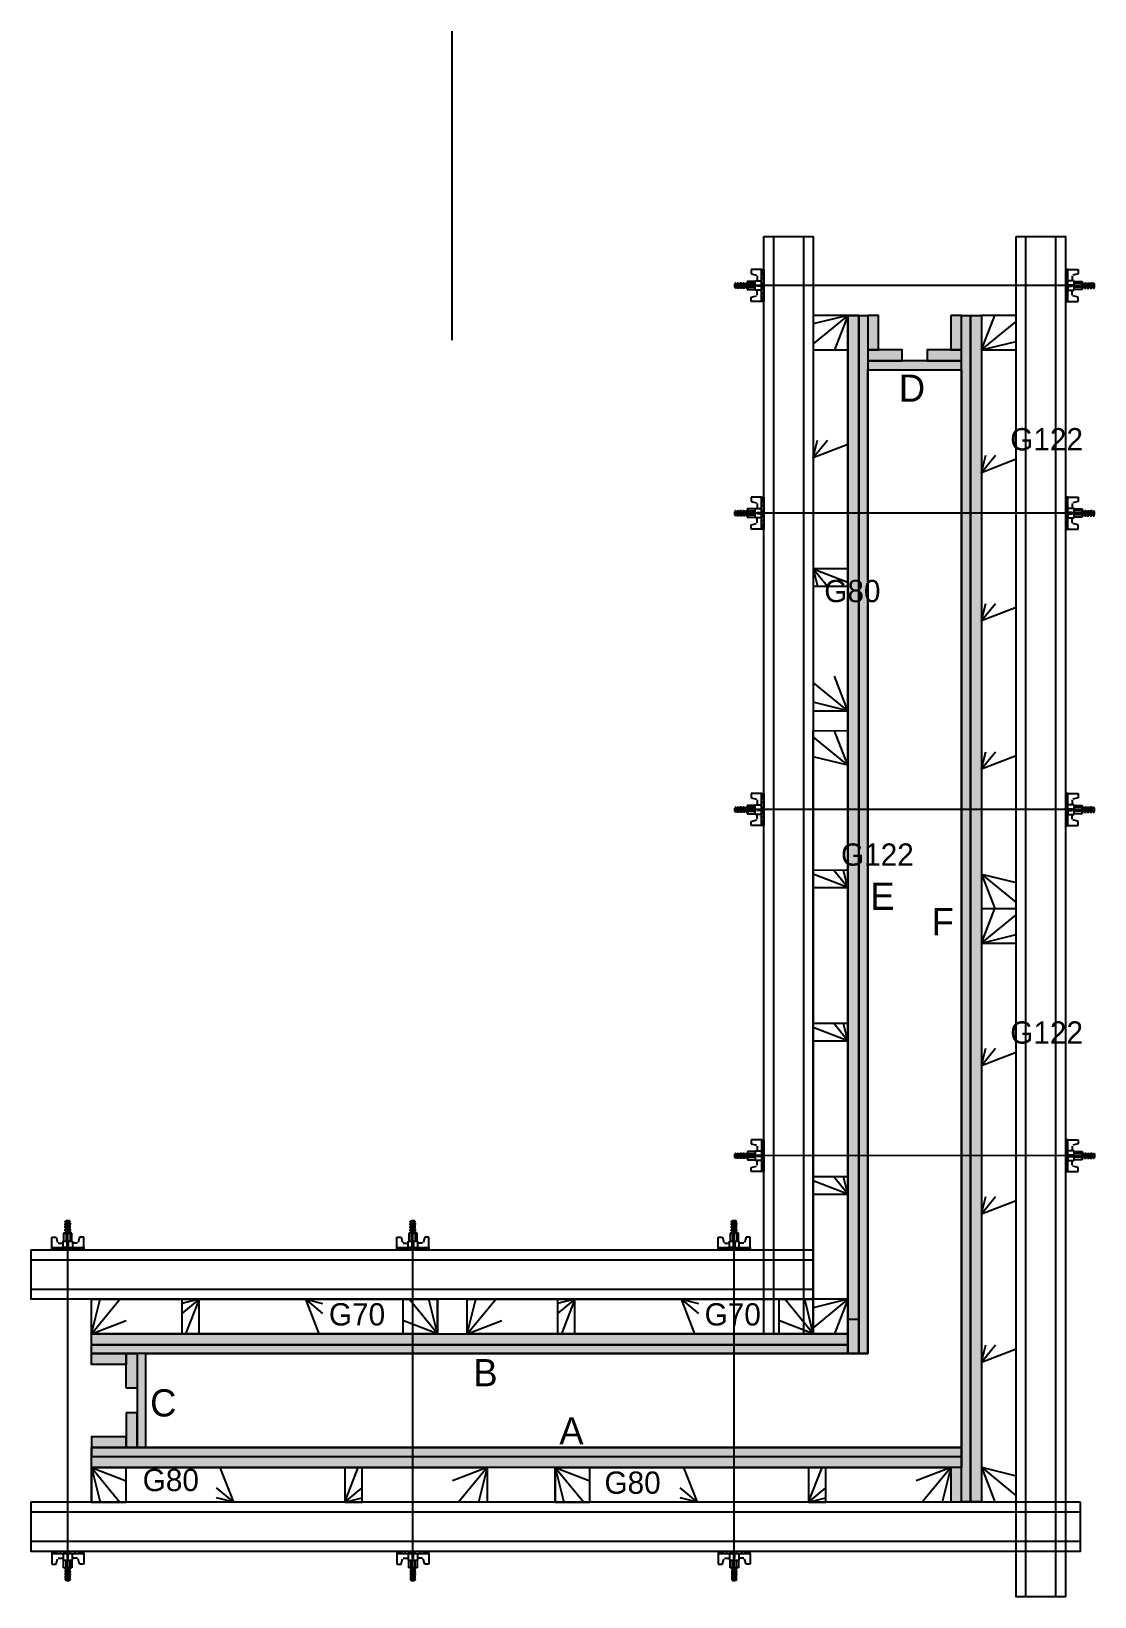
# Model space of a CAD drawing. Header units: metres. Extents: x 4696 to 9453, y 4077 to 4748.
# Drawn here: x 4696 to 5126, y 4115 to 4748 of the extents above; entities that cross this region are included whole.
import ezdxf

# ---------------------------------------------------------------- set-up
doc = ezdxf.new("R2010")
doc.units = ezdxf.units.M
for name, color, linetype in [('CHAPA', 7, 'Continuous'), ('CONCRETO', 7, 'Continuous'), ('Hachura', 7, 'Continuous'), ('Madeira', 7, 'Continuous'), ('Perfil Metálico', 7, 'Continuous'), ('SARRAFO', 7, 'Continuous'), ('TEXTO_GERAL', 7, 'Continuous')]:
    doc.layers.add(name, color=color, linetype=linetype)

msp = doc.modelspace()

# ---------------------------------------------------------------- texts
at = {"layer": 'TEXTO_GERAL', "color": 7, "lineweight": 25}
for s, height, p in [('D', 11, (5047.06, 4598.37)), ('G122', 9, (5092.13, 4578.7)), ('G80', 9, (5016.88, 4517.29)), ('G122', 9, (5023.66, 4410.69)), ('E', 11, (5035.55, 4392.83)), ('F', 11, (5060.37, 4382.52)), ('G122', 9, (5092.13, 4338.7)), ('G70', 9, (4816.49, 4224.7)), ('G70', 9, (4968.48, 4224.68)), ('B', 11, (4874.92, 4200.1)), ('C', 11, (4744.16, 4187.88)), ('A', 11, (4909.71, 4176.59)), ('G80', 9, (4741.15, 4157.69)), ('G80', 9, (4927.97, 4156.62))]:
    msp.add_text(s, height=height, dxfattribs=at).set_placement(p)

# ---------------------------------------------------------------- hatches: boundary and pattern name
at = {"layer": 'Hachura'}
h = msp.add_hatch(color=7, dxfattribs=at)
h.dxf.hatch_style = 1
h.paths.add_polyline_path([(5026.46, 4633.3), (5030.86, 4633.3), (5030.86, 4633.3), (5030.86, 4213.3), (5030.86, 4213.3), (5026.46, 4213.3), (5026.46, 4213.3), (5026.46, 4633.3)])
h = msp.add_hatch(color=7, dxfattribs=at)
h.dxf.hatch_style = 1
h.paths.add_polyline_path([(5030.86, 4633.3), (5034.46, 4633.3), (5034.46, 4633.3), (5034.46, 4213.3), (5034.46, 4213.3), (5030.86, 4213.3), (5030.86, 4213.3), (5030.86, 4633.3)])
h = msp.add_hatch(color=7, dxfattribs=at)
h.dxf.hatch_style = 1
h.paths.add_polyline_path([(5038.86, 4619.3), (5034.46, 4619.3), (5034.46, 4619.3), (5034.46, 4633.3), (5034.46, 4633.3), (5038.86, 4633.3), (5038.86, 4633.3), (5038.86, 4619.3)])
h = msp.add_hatch(color=7, dxfattribs=at)
h.dxf.hatch_style = 1
h.paths.add_polyline_path([(5072.46, 4619.3), (5068.06, 4619.3), (5068.06, 4619.3), (5068.06, 4633.3), (5068.06, 4633.3), (5072.46, 4633.3), (5072.46, 4633.3), (5072.46, 4619.3)])
h = msp.add_hatch(color=7, dxfattribs=at)
h.dxf.hatch_style = 1
h.paths.add_polyline_path([(5076.06, 4153.3), (5072.46, 4153.3), (5072.46, 4153.3), (5072.46, 4633.3), (5072.46, 4633.3), (5076.06, 4633.3), (5076.06, 4633.3), (5076.06, 4153.3)])
h = msp.add_hatch(color=7, dxfattribs=at)
h.dxf.hatch_style = 1
h.paths.add_polyline_path([(5076.06, 4633.3), (5080.46, 4633.3), (5080.46, 4633.3), (5080.46, 4153.3), (5080.46, 4153.3), (5076.06, 4153.3), (5076.06, 4153.3), (5076.06, 4633.3)])
h = msp.add_hatch(color=7, dxfattribs=at)
h.dxf.hatch_style = 1
h.paths.add_polyline_path([(5048.46, 4619.3), (5048.46, 4614.9), (5048.46, 4614.9), (5034.46, 4614.9), (5034.46, 4614.9), (5034.46, 4619.3), (5034.46, 4619.3), (5048.46, 4619.3)])
h = msp.add_hatch(color=7, dxfattribs=at)
h.dxf.hatch_style = 1
h.paths.add_polyline_path([(5072.46, 4619.3), (5072.46, 4614.9), (5072.46, 4614.9), (5058.46, 4614.9), (5058.46, 4614.9), (5058.46, 4619.3), (5058.46, 4619.3), (5072.46, 4619.3)])
h = msp.add_hatch(color=7, dxfattribs=at)
h.dxf.hatch_style = 1
h.paths.add_polyline_path([(5072.46, 4611.3), (5072.46, 4614.9), (5072.46, 4614.9), (5034.46, 4614.9), (5034.46, 4614.9), (5034.46, 4611.3), (5034.46, 4611.3), (5072.46, 4611.3)])
h = msp.add_hatch(color=7, dxfattribs=at)
h.dxf.hatch_style = 1
h.paths.add_polyline_path([(5026.46, 4216.9), (5026.46, 4221.3), (5026.46, 4221.3), (4720.46, 4221.3), (4720.46, 4221.3), (4720.46, 4216.9), (4720.46, 4216.9), (5026.46, 4216.9)])
h = msp.add_hatch(color=7, dxfattribs=at)
h.dxf.hatch_style = 1
h.paths.add_polyline_path([(5026.46, 4213.3), (4720.46, 4213.3), (4720.46, 4213.3), (4720.46, 4216.9), (4720.46, 4216.9), (5026.46, 4216.9), (5026.46, 4216.9), (5026.46, 4213.3)])
h = msp.add_hatch(color=7, dxfattribs=at)
h.dxf.hatch_style = 1
h.paths.add_polyline_path([(4734.46, 4208.9), (4734.46, 4213.3), (4734.46, 4213.3), (4720.46, 4213.3), (4720.46, 4213.3), (4720.46, 4208.9), (4720.46, 4208.9), (4734.46, 4208.9)])
h = msp.add_hatch(color=7, dxfattribs=at)
h.dxf.hatch_style = 1
h.paths.add_polyline_path([(4738.86, 4213.3), (4734.46, 4213.3), (4734.46, 4213.3), (4734.46, 4199.3), (4734.46, 4199.3), (4738.86, 4199.3), (4738.86, 4199.3), (4738.86, 4213.3)])
h = msp.add_hatch(color=7, dxfattribs=at)
h.dxf.hatch_style = 1
h.paths.add_polyline_path([(4738.86, 4175.3), (4742.46, 4175.3), (4742.46, 4175.3), (4742.46, 4213.3), (4742.46, 4213.3), (4738.86, 4213.3), (4738.86, 4213.3), (4738.86, 4175.3)])
h = msp.add_hatch(color=7, dxfattribs=at)
h.dxf.hatch_style = 1
h.paths.add_polyline_path([(4738.86, 4175.3), (4734.46, 4175.3), (4734.46, 4175.3), (4734.46, 4189.3), (4734.46, 4189.3), (4738.86, 4189.3), (4738.86, 4189.3), (4738.86, 4175.3)])
h = msp.add_hatch(color=7, dxfattribs=at)
h.dxf.hatch_style = 1
h.paths.add_polyline_path([(4734.46, 4179.7), (4734.46, 4175.3), (4734.46, 4175.3), (4720.46, 4175.3), (4720.46, 4175.3), (4720.46, 4179.7), (4720.46, 4179.7), (4734.46, 4179.7)])
h = msp.add_hatch(color=7, dxfattribs=at)
h.dxf.hatch_style = 1
h.paths.add_polyline_path([(5072.46, 4175.3), (4720.46, 4175.3), (4720.46, 4175.3), (4720.46, 4171.7), (4720.46, 4171.7), (5072.46, 4171.7), (5072.46, 4171.7), (5072.46, 4175.3)])
h = msp.add_hatch(color=7, dxfattribs=at)
h.dxf.hatch_style = 1
h.paths.add_polyline_path([(5072.46, 4171.7), (5072.46, 4167.3), (5072.46, 4167.3), (4720.46, 4167.3), (4720.46, 4167.3), (4720.46, 4171.7), (4720.46, 4171.7), (5072.46, 4171.7)])
h = msp.add_hatch(color=7, dxfattribs=at)
h.dxf.hatch_style = 1
h.paths.add_polyline_path([(5072.46, 4153.3), (5068.06, 4153.3), (5068.06, 4153.3), (5068.06, 4167.3), (5068.06, 4167.3), (5072.46, 4167.3), (5072.46, 4167.3), (5072.46, 4153.3)])

# ---------------------------------------------------------------- linework, layer by layer
at = {"layer": 'CHAPA', "color": 7, "lineweight": 25}
for p, q in [((5072.46, 4175.3), (5072.46, 4167.3)), ((5072.46, 4167.3), (5068.68, 4167.3))]:
    msp.add_line(p, q, dxfattribs=at)
for points in [[(5034.46, 4633.3), (5034.46, 4213.3), (5030.86, 4213.3), (5030.86, 4633.3)], [(5076.06, 4153.3), (5072.46, 4153.3), (5072.46, 4633.3), (5076.06, 4633.3)], [(5072.46, 4611.3), (5072.46, 4614.9), (5034.46, 4614.9), (5034.46, 4611.3)], [(5026.46, 4213.3), (4720.46, 4213.3), (4720.46, 4216.9), (5026.46, 4216.9)], [(4738.86, 4175.3), (4742.46, 4175.3), (4742.46, 4213.3), (4738.86, 4213.3)], [(5072.46, 4175.3), (4720.46, 4175.3), (4720.46, 4171.7), (5072.46, 4171.7)]]:
    msp.add_lwpolyline(points, close=True, dxfattribs=at)
at = {"layer": 'CONCRETO', "color": 7, "lineweight": 25}
msp.add_lwpolyline([(4742.46, 4175.3), (4742.46, 4213.3), (5034.46, 4213.3), (5034.46, 4611.3), (5072.46, 4611.3), (5072.46, 4175.3)], close=True, dxfattribs=at)
at = {"layer": 'Defpoints', "color": 7, "lineweight": 25}
msp.add_line((4866.41, 4623.22), (4866.41, 4748.22), dxfattribs=at)
at = {"layer": 'Hachura', "color": 7, "lineweight": 25}
for p, q in [((4991.55, 4651.84), (4987.3, 4651.84)), ((4987.3, 4651.84), (4987.3, 4650.16)), ((4987.3, 4650.16), (4989.51, 4649.58)), ((4989.75, 4649.27), (4989.75, 4647.32)), ((4991.54, 4651.7), (4992.46, 4651.7)), ((4991.54, 4651.49), (4992.46, 4651.49)), ((4991.54, 4651.15), (4992.46, 4651.15)), ((4991.54, 4650.69), (4992.46, 4650.69)), ((4991.54, 4649.84), (4992.46, 4649.84)), ((4991.54, 4648.41), (4992.46, 4648.41)), ((4991.55, 4638.94), (4991.55, 4651.84)), ((4991.55, 4651.84), (4992.46, 4651.84)), ((4992.46, 4651.84), (4992.46, 4638.94)), ((4992.46, 4650.88), (4992.46, 4643.07)), ((5115.38, 4651.7), (5114.45, 4651.7)), ((5115.38, 4651.49), (5114.45, 4651.49)), ((5115.38, 4651.15), (5114.45, 4651.15)), ((5115.38, 4650.69), (5114.45, 4650.69)), ((5115.38, 4649.84), (5114.45, 4649.84)), ((5114.46, 4651.83), (5114.46, 4638.94)), ((5115.36, 4651.83), (5114.46, 4651.83)), ((5114.46, 4650.88), (5114.46, 4643.07)), ((5115.38, 4648.41), (5114.46, 4648.41)), ((5115.36, 4638.94), (5115.36, 4651.83)), ((5115.36, 4651.83), (5119.62, 4651.83)), ((5117.17, 4649.26), (5117.17, 4647.32)), ((5119.62, 4650.16), (5117.41, 4649.58)), ((5119.62, 4651.83), (5119.62, 4650.16)), ((4980.98, 4646.29), (4980.66, 4645.96)), ((4980.66, 4644.68), (4980.66, 4645.96)), ((4980.98, 4644.35), (4980.66, 4644.68)), ((4980.98, 4645.77), (4981.31, 4646.45)), ((4981.54, 4646.39), (4980.98, 4645.26)), ((4980.98, 4646.03), (4981.11, 4646.29)), ((4981.11, 4646.29), (4980.98, 4646.29)), ((4981.62, 4646.29), (4980.98, 4645)), ((4980.98, 4646.29), (4980.98, 4644.35)), ((4981.3, 4644.35), (4980.98, 4644.35)), ((4980.98, 4644.35), (4980.98, 4644.35)), ((4981.3, 4644.35), (4982.27, 4646.29)), ((4981.3, 4644.35), (4982.27, 4646.29)), ((4981.39, 4644.28), (4982.48, 4646.45)), ((4981.62, 4646.29), (4982.27, 4646.29)), ((4982.7, 4646.39), (4981.63, 4644.25)), ((4982.78, 4646.29), (4981.82, 4644.35)), ((4982.46, 4644.35), (4981.82, 4644.35)), ((4982.46, 4644.35), (4983.43, 4646.29)), ((4982.55, 4644.28), (4983.64, 4646.45)), ((4983.43, 4646.29), (4982.78, 4646.29)), ((4983.87, 4646.39), (4982.8, 4644.25)), ((4983.94, 4646.29), (4982.98, 4644.35)), ((4983.62, 4644.35), (4982.98, 4644.35)), ((4983.19, 4644.35), (4982.98, 4644.35)), ((4983.62, 4644.35), (4984.59, 4646.29)), ((4983.71, 4644.28), (4984.8, 4646.45)), ((4984.16, 4646.29), (4983.94, 4646.29)), ((4985.03, 4646.39), (4983.96, 4644.25)), ((4985.11, 4646.29), (4984.14, 4644.35)), ((4984.78, 4644.35), (4984.14, 4644.35)), ((4984.16, 4646.29), (4984.59, 4646.29)), ((4984.78, 4644.35), (4985.75, 4646.29)), ((4985.11, 4646.29), (4985.75, 4646.29)), ((4985.75, 4645.52), (4985.12, 4644.25)), ((4985.75, 4645.26), (4985.3, 4644.35)), ((4985.75, 4644.35), (4985.3, 4644.35)), ((5125.26, 4645.39), (4985.46, 4645.38)), ((4985.75, 4647.06), (4985.75, 4643.71)), ((4988.97, 4647.06), (4985.75, 4647.06)), ((4985.75, 4646.29), (4988.97, 4646.29)), ((4985.75, 4644.74), (4988.97, 4644.74)), ((4985.75, 4643.71), (4988.97, 4643.71)), ((4985.82, 4647.06), (4985.82, 4643.71)), ((4988.97, 4643.45), (4988.97, 4647.32)), ((4988.97, 4647.32), (4991.55, 4647.32)), ((4988.97, 4647.32), (4988.97, 4647.06)), ((4988.97, 4647.32), (4988.97, 4647.06)), ((4991.55, 4643.45), (4988.97, 4643.45)), ((4989.56, 4645.59), (4991.55, 4645.59)), ((4991.55, 4645.07), (4989.56, 4645.07)), ((4989.75, 4641.51), (4989.75, 4643.45)), ((4991.54, 4642.35), (4992.46, 4642.35)), ((4991.55, 4645.39), (4991.55, 4643.45)), ((4991.55, 4645.38), (4992.46, 4645.38)), ((4991.55, 4644.1), (4991.55, 4644.74)), ((4991.55, 4638.94), (4991.55, 4644.1)), ((4991.87, 4644.43), (4991.66, 4644.43)), ((4991.68, 4646.36), (4992.11, 4646.36)), ((4992.31, 4644.43), (4991.87, 4644.43)), ((5115.38, 4642.35), (5114.45, 4642.35)), ((5115.36, 4645.38), (5114.46, 4645.38)), ((5114.61, 4644.43), (5115.04, 4644.43)), ((5115.23, 4646.36), (5114.8, 4646.36)), ((5115.04, 4644.43), (5115.25, 4644.43)), ((5117.94, 4647.32), (5115.36, 4647.32)), ((5117.36, 4645.59), (5115.36, 4645.59)), ((5115.36, 4645.39), (5115.36, 4643.45)), ((5115.36, 4645.07), (5117.36, 4645.07)), ((5115.36, 4644.1), (5115.36, 4644.74)), ((5115.36, 4638.94), (5115.36, 4644.1)), ((5115.36, 4643.45), (5117.94, 4643.45)), ((5117.17, 4641.51), (5117.17, 4643.45)), ((5117.94, 4643.45), (5117.94, 4647.32)), ((5117.94, 4647.32), (5117.94, 4647.06)), ((5117.94, 4647.32), (5117.94, 4647.06)), ((5117.94, 4647.06), (5121.16, 4647.06)), ((5121.16, 4646.29), (5117.94, 4646.29)), ((5121.16, 4644.74), (5117.94, 4644.74)), ((5121.16, 4643.71), (5117.94, 4643.71)), ((5121.1, 4647.06), (5121.1, 4643.71)), ((5121.16, 4647.06), (5121.16, 4643.71)), ((5121.81, 4646.29), (5121.16, 4646.29)), ((5122.13, 4644.35), (5121.16, 4646.29)), ((5121.16, 4645.51), (5121.8, 4644.25)), ((5121.16, 4645.26), (5121.62, 4644.35)), ((5121.16, 4644.35), (5121.62, 4644.35)), ((5121.81, 4646.29), (5122.78, 4644.35)), ((5121.89, 4646.39), (5122.96, 4644.25)), ((5123.2, 4644.28), (5122.12, 4646.45)), ((5122.13, 4644.35), (5122.78, 4644.35)), ((5122.76, 4646.29), (5122.33, 4646.29)), ((5123.29, 4644.35), (5122.33, 4646.29)), ((5122.76, 4646.29), (5122.97, 4646.29)), ((5122.97, 4646.29), (5123.94, 4644.35)), ((5123.05, 4646.39), (5124.12, 4644.25)), ((5124.36, 4644.28), (5123.28, 4646.45)), ((5123.29, 4644.35), (5123.94, 4644.35)), ((5123.49, 4646.29), (5124.13, 4646.29)), ((5124.45, 4644.35), (5123.49, 4646.29)), ((5123.73, 4644.35), (5123.94, 4644.35)), ((5124.13, 4646.29), (5125.1, 4644.35)), ((5124.21, 4646.39), (5125.28, 4644.25)), ((5125.52, 4644.28), (5124.44, 4646.45)), ((5124.45, 4644.35), (5125.1, 4644.35)), ((5125.61, 4644.35), (5124.65, 4646.29)), ((5125.29, 4646.29), (5124.65, 4646.29)), ((5125.61, 4644.35), (5124.65, 4646.29)), ((5125.29, 4646.29), (5125.94, 4645)), ((5125.37, 4646.39), (5125.94, 4645.26)), ((5125.94, 4645.77), (5125.6, 4646.45)), ((5125.61, 4644.35), (5125.94, 4644.35)), ((5125.94, 4646.03), (5125.81, 4646.29)), ((5125.81, 4646.29), (5125.94, 4646.29)), ((5125.94, 4646.29), (5126.26, 4645.96)), ((5125.94, 4646.29), (5125.94, 4644.35)), ((5125.94, 4644.35), (5126.26, 4644.67)), ((5125.94, 4644.35), (5125.94, 4644.35)), ((5126.26, 4644.67), (5126.26, 4645.96)), ((4987.3, 4640.61), (4989.51, 4641.2)), ((4987.3, 4638.94), (4987.3, 4640.61)), ((4992.46, 4638.94), (4987.32, 4638.94)), ((4991.54, 4640.93), (4992.46, 4640.93)), ((4991.54, 4640.09), (4992.46, 4640.09)), ((4991.54, 4639.63), (4992.46, 4639.63)), ((4991.54, 4639.29), (4992.46, 4639.29)), ((4991.54, 4639.08), (4992.46, 4639.08)), ((5115.38, 4640.93), (5114.45, 4640.93)), ((5115.38, 4640.09), (5114.45, 4640.09)), ((5115.38, 4639.62), (5114.45, 4639.62)), ((5115.38, 4639.29), (5114.45, 4639.29)), ((5115.38, 4639.08), (5114.45, 4639.08)), ((5114.46, 4638.94), (5119.59, 4638.94)), ((5119.62, 4640.61), (5117.41, 4641.19)), ((5119.62, 4638.94), (5119.62, 4640.61)), ((4991.56, 4559.75), (4987.31, 4559.75)), ((4987.31, 4559.75), (4987.31, 4558.07)), ((4991.54, 4559.61), (4992.47, 4559.61)), ((4991.54, 4559.4), (4992.47, 4559.4)), ((4991.56, 4546.85), (4991.56, 4559.75)), ((4991.56, 4559.75), (4992.47, 4559.75)), ((4992.47, 4559.75), (4992.47, 4546.85)), ((5115.39, 4559.61), (5114.46, 4559.61)), ((5115.39, 4559.4), (5114.46, 4559.4)), ((5114.47, 4559.75), (5114.47, 4546.85)), ((5115.37, 4559.75), (5114.47, 4559.75)), ((5115.37, 4546.85), (5115.37, 4559.75)), ((5115.37, 4559.75), (5119.63, 4559.75)), ((5119.63, 4559.75), (5119.63, 4558.07)), ((4980.99, 4554.2), (4980.67, 4553.88)), ((4980.67, 4552.59), (4980.67, 4553.88)), ((4980.99, 4553.69), (4981.32, 4554.36)), ((4981.55, 4554.3), (4980.99, 4553.17)), ((4980.99, 4553.95), (4981.12, 4554.2)), ((4981.12, 4554.2), (4980.99, 4554.2)), ((4981.63, 4554.2), (4980.99, 4552.91)), ((4980.99, 4554.2), (4980.99, 4552.27)), ((4981.31, 4552.27), (4982.28, 4554.2)), ((4981.31, 4552.27), (4982.28, 4554.2)), ((4981.4, 4552.2), (4982.48, 4554.36)), ((4981.63, 4554.2), (4982.28, 4554.2)), ((4982.71, 4554.3), (4981.64, 4552.16)), ((4982.79, 4554.2), (4981.82, 4552.27)), ((4982.47, 4552.27), (4983.44, 4554.2)), ((4982.56, 4552.2), (4983.65, 4554.36)), ((4983.44, 4554.2), (4982.79, 4554.2)), ((4983.87, 4554.3), (4982.8, 4552.16)), ((4983.95, 4554.2), (4982.99, 4552.27)), ((4983.63, 4552.27), (4984.6, 4554.2)), ((4983.72, 4552.2), (4984.81, 4554.36)), ((4984.16, 4554.2), (4983.95, 4554.2)), ((4985.03, 4554.3), (4983.96, 4552.16)), ((4985.11, 4554.2), (4984.15, 4552.27)), ((4984.16, 4554.2), (4984.6, 4554.2)), ((4984.79, 4552.27), (4985.76, 4554.2)), ((4985.11, 4554.2), (4985.76, 4554.2)), ((4985.76, 4553.43), (4985.13, 4552.16)), ((4985.76, 4553.17), (4985.31, 4552.27)), ((5125.27, 4553.29), (4985.47, 4553.29)), ((4985.76, 4554.98), (4985.76, 4551.62)), ((4988.98, 4554.98), (4985.76, 4554.98)), ((4985.76, 4554.2), (4988.98, 4554.2)), ((4985.83, 4554.98), (4985.83, 4551.62)), ((4987.31, 4558.07), (4989.52, 4557.49)), ((4988.98, 4551.37), (4988.98, 4555.24)), ((4988.98, 4555.24), (4991.56, 4555.24)), ((4988.98, 4555.24), (4988.98, 4554.98)), ((4988.98, 4555.24), (4988.98, 4554.98)), ((4989.56, 4553.5), (4991.56, 4553.5)), ((4991.56, 4552.99), (4989.56, 4552.99)), ((4989.76, 4557.18), (4989.76, 4555.23)), ((4991.54, 4559.06), (4992.47, 4559.06)), ((4991.54, 4558.6), (4992.47, 4558.6)), ((4991.54, 4557.76), (4992.47, 4557.76)), ((4991.54, 4556.33), (4992.47, 4556.33)), ((4991.56, 4553.3), (4991.56, 4551.37)), ((4991.56, 4553.29), (4992.47, 4553.29)), ((4991.69, 4554.28), (4992.12, 4554.28)), ((4992.47, 4558.8), (4992.47, 4550.98)), ((5115.39, 4559.06), (5114.46, 4559.06)), ((5115.39, 4558.6), (5114.46, 4558.6)), ((5115.39, 4557.76), (5114.46, 4557.76)), ((5114.47, 4558.8), (5114.47, 4550.98)), ((5115.39, 4556.33), (5114.47, 4556.33)), ((5115.37, 4553.29), (5114.47, 4553.29)), ((5115.24, 4554.27), (5114.81, 4554.27)), ((5117.95, 4555.23), (5115.37, 4555.23)), ((5117.37, 4553.5), (5115.37, 4553.5)), ((5115.37, 4553.3), (5115.37, 4551.37)), ((5115.37, 4552.99), (5117.37, 4552.99)), ((5117.17, 4557.18), (5117.17, 4555.23)), ((5119.63, 4558.07), (5117.42, 4557.49)), ((5117.95, 4551.37), (5117.95, 4555.23)), ((5117.95, 4555.23), (5117.95, 4554.98)), ((5117.95, 4555.23), (5117.95, 4554.98)), ((5117.95, 4554.98), (5121.17, 4554.98)), ((5121.17, 4554.2), (5117.95, 4554.2)), ((5121.11, 4554.98), (5121.11, 4551.62)), ((5121.17, 4554.98), (5121.17, 4551.62)), ((5121.82, 4554.2), (5121.17, 4554.2)), ((5122.14, 4552.27), (5121.17, 4554.2)), ((5121.17, 4553.43), (5121.81, 4552.16)), ((5121.17, 4553.17), (5121.62, 4552.27)), ((5121.82, 4554.2), (5122.79, 4552.27)), ((5121.9, 4554.3), (5122.97, 4552.16)), ((5123.21, 4552.2), (5122.13, 4554.36)), ((5122.77, 4554.2), (5122.33, 4554.2)), ((5123.3, 4552.27), (5122.33, 4554.2)), ((5122.77, 4554.2), (5122.98, 4554.2)), ((5122.98, 4554.2), (5123.95, 4552.27)), ((5123.06, 4554.3), (5124.13, 4552.16)), ((5124.37, 4552.2), (5123.29, 4554.36)), ((5123.49, 4554.2), (5124.14, 4554.2)), ((5124.46, 4552.27), (5123.49, 4554.2)), ((5124.14, 4554.2), (5125.11, 4552.27)), ((5124.22, 4554.3), (5125.29, 4552.16)), ((5125.53, 4552.2), (5124.45, 4554.36)), ((5125.62, 4552.27), (5124.66, 4554.2)), ((5125.3, 4554.2), (5124.66, 4554.2)), ((5125.62, 4552.27), (5124.66, 4554.2)), ((5125.3, 4554.2), (5125.95, 4552.91)), ((5125.38, 4554.3), (5125.95, 4553.17)), ((5125.95, 4553.69), (5125.61, 4554.36)), ((5125.95, 4553.94), (5125.82, 4554.2)), ((5125.82, 4554.2), (5125.95, 4554.2)), ((5125.94, 4554.2), (5126.27, 4553.88)), ((5125.94, 4554.2), (5125.94, 4552.27)), ((5126.27, 4552.59), (5126.27, 4553.88)), ((4980.99, 4552.27), (4980.67, 4552.59)), ((4981.31, 4552.27), (4980.99, 4552.27)), ((4980.99, 4552.27), (4980.99, 4552.27)), ((4982.47, 4552.27), (4981.82, 4552.27)), ((4983.63, 4552.27), (4982.99, 4552.27)), ((4983.2, 4552.27), (4982.99, 4552.27)), ((4984.79, 4552.27), (4984.15, 4552.27)), ((4985.76, 4552.27), (4985.31, 4552.27)), ((4985.76, 4552.66), (4988.98, 4552.66)), ((4985.76, 4551.62), (4988.98, 4551.62)), ((4987.31, 4548.53), (4989.52, 4549.11)), ((4987.31, 4546.85), (4987.31, 4548.53)), ((4992.47, 4546.85), (4987.33, 4546.85)), ((4991.56, 4551.37), (4988.98, 4551.37)), ((4989.76, 4549.42), (4989.76, 4551.37)), ((4991.54, 4550.26), (4992.47, 4550.26)), ((4991.54, 4548.85), (4992.47, 4548.85)), ((4991.54, 4548), (4992.47, 4548)), ((4991.54, 4547.54), (4992.47, 4547.54)), ((4991.54, 4547.2), (4992.47, 4547.2)), ((4991.54, 4546.99), (4992.47, 4546.99)), ((4991.56, 4552.01), (4991.56, 4552.66)), ((4991.56, 4546.85), (4991.56, 4552.01)), ((4991.88, 4552.34), (4991.67, 4552.34)), ((4992.32, 4552.34), (4991.88, 4552.34)), ((5115.39, 4550.26), (5114.46, 4550.26)), ((5115.39, 4548.84), (5114.46, 4548.84)), ((5115.39, 4548), (5114.46, 4548)), ((5115.39, 4547.54), (5114.46, 4547.54)), ((5115.39, 4547.2), (5114.46, 4547.2)), ((5115.39, 4546.99), (5114.46, 4546.99)), ((5114.47, 4546.85), (5119.6, 4546.85)), ((5114.62, 4552.34), (5115.05, 4552.34)), ((5115.05, 4552.34), (5115.26, 4552.34)), ((5115.37, 4552.01), (5115.37, 4552.65)), ((5115.37, 4546.85), (5115.37, 4552.01)), ((5115.37, 4551.37), (5117.95, 4551.37)), ((5117.17, 4549.42), (5117.17, 4551.37)), ((5119.63, 4548.53), (5117.42, 4549.11)), ((5121.17, 4552.65), (5117.95, 4552.65)), ((5121.17, 4551.62), (5117.95, 4551.62)), ((5119.63, 4546.85), (5119.63, 4548.53)), ((5121.17, 4552.27), (5121.62, 4552.27)), ((5122.14, 4552.27), (5122.79, 4552.27)), ((5123.3, 4552.27), (5123.95, 4552.27)), ((5123.73, 4552.27), (5123.95, 4552.27)), ((5124.46, 4552.27), (5125.11, 4552.27)), ((5125.62, 4552.27), (5125.95, 4552.27)), ((5125.94, 4552.27), (5126.27, 4552.59)), ((5125.94, 4552.27), (5125.94, 4552.27)), ((4991.56, 4439.84), (4987.31, 4439.84)), ((4987.31, 4439.84), (4987.31, 4438.17)), ((4991.54, 4439.7), (4992.47, 4439.7)), ((4991.54, 4439.49), (4992.47, 4439.49)), ((4991.54, 4439.16), (4992.47, 4439.16)), ((4991.56, 4426.94), (4991.56, 4439.84)), ((4991.56, 4439.84), (4992.47, 4439.84)), ((4992.47, 4439.84), (4992.47, 4426.95)), ((5115.39, 4439.7), (5114.46, 4439.7)), ((5115.39, 4439.49), (5114.46, 4439.49)), ((5115.39, 4439.16), (5114.46, 4439.16)), ((5114.47, 4439.84), (5114.47, 4426.95)), ((5115.37, 4439.84), (5114.47, 4439.84)), ((5115.37, 4426.94), (5115.37, 4439.84)), ((5115.37, 4439.84), (5119.63, 4439.84)), ((5119.63, 4439.84), (5119.63, 4438.16)), ((4980.99, 4434.29), (4980.67, 4433.97)), ((4980.67, 4432.68), (4980.67, 4433.97)), ((4980.99, 4432.36), (4980.67, 4432.68)), ((4980.99, 4433.78), (4981.32, 4434.45)), ((4981.55, 4434.4), (4980.99, 4433.26)), ((4980.99, 4434.04), (4981.12, 4434.3)), ((4981.12, 4434.3), (4980.99, 4434.3)), ((4981.63, 4434.3), (4980.99, 4433.01)), ((4980.99, 4434.29), (4980.99, 4432.36)), ((4981.31, 4432.36), (4982.28, 4434.3)), ((4981.31, 4432.36), (4982.28, 4434.3)), ((4981.4, 4432.29), (4982.48, 4434.45)), ((4981.63, 4434.3), (4982.28, 4434.3)), ((4982.71, 4434.4), (4981.64, 4432.25)), ((4982.79, 4434.3), (4981.82, 4432.36)), ((4982.47, 4432.36), (4983.44, 4434.3)), ((4982.56, 4432.29), (4983.65, 4434.45)), ((4983.44, 4434.3), (4982.79, 4434.3)), ((4983.87, 4434.4), (4982.8, 4432.25)), ((4983.95, 4434.3), (4982.99, 4432.36)), ((4983.63, 4432.36), (4984.6, 4434.3)), ((4983.72, 4432.29), (4984.81, 4434.45)), ((4984.16, 4434.3), (4983.95, 4434.3)), ((4985.03, 4434.4), (4983.96, 4432.25)), ((4985.11, 4434.3), (4984.15, 4432.36)), ((4984.16, 4434.3), (4984.6, 4434.3)), ((4984.79, 4432.36), (4985.76, 4434.3)), ((4985.11, 4434.3), (4985.76, 4434.3)), ((4985.76, 4433.52), (4985.13, 4432.25)), ((4985.76, 4433.26), (4985.31, 4432.36)), ((5125.27, 4433.39), (4985.47, 4433.38)), ((4985.76, 4435.07), (4985.76, 4431.72)), ((4988.98, 4435.07), (4985.76, 4435.07)), ((4985.76, 4434.3), (4988.98, 4434.3)), ((4985.76, 4432.75), (4988.98, 4432.75)), ((4985.83, 4435.07), (4985.83, 4431.72)), ((4987.31, 4438.17), (4989.52, 4437.58)), ((4988.98, 4431.46), (4988.98, 4435.33)), ((4988.98, 4435.33), (4991.56, 4435.33)), ((4988.98, 4435.33), (4988.98, 4435.07)), ((4988.98, 4435.33), (4988.98, 4435.07)), ((4989.56, 4433.6), (4991.56, 4433.6)), ((4991.56, 4433.08), (4989.56, 4433.08)), ((4989.76, 4437.27), (4989.76, 4435.32)), ((4991.54, 4438.69), (4992.47, 4438.69)), ((4991.54, 4437.85), (4992.47, 4437.85)), ((4991.54, 4436.42), (4992.47, 4436.42)), ((4991.56, 4433.39), (4991.56, 4431.46)), ((4991.56, 4433.39), (4992.47, 4433.39)), ((4991.56, 4432.1), (4991.56, 4432.75)), ((4991.69, 4434.37), (4992.12, 4434.37)), ((4992.47, 4438.89), (4992.47, 4431.07)), ((5115.39, 4438.69), (5114.46, 4438.69)), ((5115.39, 4437.85), (5114.46, 4437.85)), ((5114.47, 4438.89), (5114.47, 4431.07)), ((5115.39, 4436.42), (5114.47, 4436.42)), ((5115.37, 4433.39), (5114.47, 4433.39)), ((5115.24, 4434.37), (5114.81, 4434.37)), ((5117.95, 4435.33), (5115.37, 4435.33)), ((5117.37, 4433.6), (5115.37, 4433.6)), ((5115.37, 4433.39), (5115.37, 4431.46)), ((5115.37, 4433.08), (5117.37, 4433.08)), ((5115.37, 4432.1), (5115.37, 4432.75)), ((5117.17, 4437.27), (5117.17, 4435.32)), ((5119.63, 4438.16), (5117.42, 4437.58)), ((5117.95, 4431.46), (5117.95, 4435.33)), ((5117.95, 4435.33), (5117.95, 4435.07)), ((5117.95, 4435.33), (5117.95, 4435.07)), ((5117.95, 4435.07), (5121.17, 4435.07)), ((5121.17, 4434.3), (5117.95, 4434.3)), ((5121.17, 4432.75), (5117.95, 4432.75)), ((5121.11, 4435.07), (5121.11, 4431.72)), ((5121.17, 4435.07), (5121.17, 4431.72)), ((5121.82, 4434.3), (5121.17, 4434.3)), ((5122.14, 4432.36), (5121.17, 4434.3)), ((5121.17, 4433.52), (5121.81, 4432.25)), ((5121.17, 4433.26), (5121.62, 4432.36)), ((5121.82, 4434.3), (5122.79, 4432.36)), ((5121.9, 4434.39), (5122.97, 4432.25)), ((5123.21, 4432.29), (5122.13, 4434.45)), ((5122.77, 4434.3), (5122.33, 4434.3)), ((5123.3, 4432.36), (5122.33, 4434.3)), ((5122.77, 4434.3), (5122.98, 4434.3)), ((5122.98, 4434.3), (5123.95, 4432.36)), ((5123.06, 4434.39), (5124.13, 4432.25)), ((5124.37, 4432.29), (5123.29, 4434.45)), ((5123.49, 4434.3), (5124.14, 4434.3)), ((5124.46, 4432.36), (5123.49, 4434.3)), ((5124.14, 4434.3), (5125.11, 4432.36)), ((5124.22, 4434.39), (5125.29, 4432.25)), ((5125.53, 4432.29), (5124.45, 4434.45)), ((5125.62, 4432.36), (5124.66, 4434.3)), ((5125.3, 4434.3), (5124.66, 4434.3)), ((5125.62, 4432.36), (5124.66, 4434.3)), ((5125.3, 4434.3), (5125.95, 4433.01)), ((5125.38, 4434.39), (5125.95, 4433.26)), ((5125.95, 4433.78), (5125.61, 4434.45)), ((5125.95, 4434.04), (5125.82, 4434.3)), ((5125.82, 4434.3), (5125.95, 4434.3)), ((5125.94, 4434.29), (5126.27, 4433.97)), ((5125.94, 4434.29), (5125.94, 4432.36)), ((5125.94, 4432.36), (5126.27, 4432.68)), ((5126.27, 4432.68), (5126.27, 4433.97)), ((4981.31, 4432.36), (4980.99, 4432.36)), ((4980.99, 4432.36), (4980.99, 4432.36)), ((4982.47, 4432.36), (4981.82, 4432.36)), ((4983.63, 4432.36), (4982.99, 4432.36)), ((4983.2, 4432.36), (4982.99, 4432.36)), ((4984.79, 4432.36), (4984.15, 4432.36)), ((4985.76, 4432.36), (4985.31, 4432.36)), ((4985.76, 4431.72), (4988.98, 4431.72)), ((4987.31, 4428.62), (4989.52, 4429.2)), ((4987.31, 4426.94), (4987.31, 4428.62)), ((4992.47, 4426.95), (4987.33, 4426.95)), ((4991.56, 4431.46), (4988.98, 4431.46)), ((4989.76, 4429.51), (4989.76, 4431.46)), ((4991.54, 4430.35), (4992.47, 4430.35)), ((4991.54, 4428.94), (4992.47, 4428.94)), ((4991.54, 4428.1), (4992.47, 4428.1)), ((4991.54, 4427.63), (4992.47, 4427.63)), ((4991.54, 4427.3), (4992.47, 4427.3)), ((4991.54, 4427.08), (4992.47, 4427.08)), ((4991.56, 4426.94), (4991.56, 4432.1)), ((4991.88, 4432.43), (4991.67, 4432.43)), ((4992.32, 4432.43), (4991.88, 4432.43)), ((5115.39, 4430.35), (5114.46, 4430.35)), ((5115.39, 4428.94), (5114.46, 4428.94)), ((5115.39, 4428.09), (5114.46, 4428.09)), ((5115.39, 4427.63), (5114.46, 4427.63)), ((5115.39, 4427.29), (5114.46, 4427.29)), ((5115.39, 4427.08), (5114.46, 4427.08)), ((5114.47, 4426.95), (5119.6, 4426.95)), ((5114.62, 4432.43), (5115.05, 4432.43)), ((5115.05, 4432.43), (5115.26, 4432.43)), ((5115.37, 4426.94), (5115.37, 4432.1)), ((5115.37, 4431.46), (5117.95, 4431.46)), ((5117.17, 4429.51), (5117.17, 4431.46)), ((5119.63, 4428.62), (5117.42, 4429.2)), ((5121.17, 4431.72), (5117.95, 4431.72)), ((5119.63, 4426.94), (5119.63, 4428.62)), ((5121.17, 4432.36), (5121.62, 4432.36)), ((5122.14, 4432.36), (5122.79, 4432.36)), ((5123.3, 4432.36), (5123.95, 4432.36)), ((5123.73, 4432.36), (5123.95, 4432.36)), ((5124.46, 4432.36), (5125.11, 4432.36)), ((5125.62, 4432.36), (5125.95, 4432.36)), ((5125.94, 4432.36), (5125.94, 4432.36)), ((4991.59, 4299.84), (4987.33, 4299.84)), ((4987.33, 4299.84), (4987.33, 4298.17)), ((4991.57, 4299.7), (4992.5, 4299.7)), ((4991.59, 4286.94), (4991.59, 4299.84)), ((4991.59, 4299.84), (4992.49, 4299.84)), ((4992.49, 4299.84), (4992.49, 4286.95)), ((5114.49, 4299.84), (5114.49, 4286.95)), ((5115.4, 4299.84), (5114.49, 4299.84)), ((5115.41, 4299.7), (5114.49, 4299.7)), ((5115.4, 4286.94), (5115.4, 4299.84)), ((5115.4, 4299.84), (5119.65, 4299.84)), ((5119.65, 4299.84), (5119.65, 4298.16)), ((4981.01, 4294.29), (4980.69, 4293.97)), ((4980.69, 4292.68), (4980.69, 4293.97)), ((4981.01, 4293.78), (4981.35, 4294.45)), ((4981.58, 4294.4), (4981.01, 4293.26)), ((4981.01, 4294.04), (4981.14, 4294.3)), ((4981.14, 4294.3), (4981.01, 4294.3)), ((4981.66, 4294.3), (4981.01, 4293.01)), ((4981.01, 4294.29), (4981.01, 4292.36)), ((4981.34, 4292.36), (4982.3, 4294.3)), ((4981.34, 4292.36), (4982.3, 4294.3)), ((4981.43, 4292.29), (4982.51, 4294.45)), ((4981.66, 4294.3), (4982.3, 4294.3)), ((4982.74, 4294.4), (4981.67, 4292.25)), ((4982.82, 4294.3), (4981.85, 4292.36)), ((4982.5, 4292.36), (4983.46, 4294.3)), ((4982.59, 4292.29), (4983.67, 4294.45)), ((4983.46, 4294.3), (4982.82, 4294.3)), ((4983.9, 4294.4), (4982.83, 4292.25)), ((4983.98, 4294.3), (4983.01, 4292.36)), ((4983.66, 4292.36), (4984.62, 4294.3)), ((4983.75, 4292.29), (4984.83, 4294.45)), ((4984.19, 4294.3), (4983.98, 4294.3)), ((4985.06, 4294.4), (4983.99, 4292.25)), ((4985.14, 4294.3), (4984.17, 4292.36)), ((4984.19, 4294.3), (4984.62, 4294.3)), ((4984.82, 4292.36), (4985.79, 4294.3)), ((4985.14, 4294.3), (4985.79, 4294.3)), ((4985.79, 4293.52), (4985.15, 4292.25)), ((5125.29, 4293.39), (4985.49, 4293.38)), ((4985.79, 4295.07), (4985.79, 4291.72)), ((4989.01, 4295.07), (4985.79, 4295.07)), ((4985.79, 4294.3), (4989.01, 4294.3)), ((4985.85, 4295.07), (4985.85, 4291.72)), ((4987.33, 4298.17), (4989.54, 4297.58)), ((4989.01, 4291.46), (4989.01, 4295.33)), ((4989.01, 4295.33), (4991.59, 4295.33)), ((4989.01, 4295.33), (4989.01, 4295.07)), ((4989.01, 4295.33), (4989.01, 4295.07)), ((4989.59, 4293.6), (4991.59, 4293.6)), ((4989.78, 4297.27), (4989.78, 4295.32)), ((4991.57, 4299.49), (4992.5, 4299.49)), ((4991.57, 4299.16), (4992.5, 4299.16)), ((4991.57, 4298.69), (4992.5, 4298.69)), ((4991.57, 4297.85), (4992.5, 4297.85)), ((4991.57, 4296.42), (4992.49, 4296.42)), ((4991.59, 4293.39), (4991.59, 4291.46)), ((4991.59, 4293.39), (4992.49, 4293.39)), ((4991.72, 4294.37), (4992.15, 4294.37)), ((4992.49, 4298.89), (4992.49, 4291.07)), ((5115.41, 4299.49), (5114.49, 4299.49)), ((5115.41, 4299.16), (5114.49, 4299.16)), ((5114.49, 4298.89), (5114.49, 4291.07)), ((5115.41, 4298.69), (5114.49, 4298.69)), ((5115.41, 4297.85), (5114.49, 4297.85)), ((5115.41, 4296.42), (5114.49, 4296.42)), ((5115.4, 4293.39), (5114.49, 4293.39)), ((5115.27, 4294.37), (5114.84, 4294.37)), ((5117.98, 4295.33), (5115.4, 4295.33)), ((5117.39, 4293.6), (5115.4, 4293.6)), ((5115.4, 4293.39), (5115.4, 4291.46)), ((5117.2, 4297.27), (5117.2, 4295.32)), ((5119.65, 4298.16), (5117.44, 4297.58)), ((5117.98, 4291.46), (5117.98, 4295.33)), ((5117.98, 4295.33), (5117.98, 4295.07)), ((5117.98, 4295.33), (5117.98, 4295.07)), ((5117.98, 4295.07), (5121.2, 4295.07)), ((5121.2, 4294.3), (5117.98, 4294.3)), ((5121.13, 4295.07), (5121.13, 4291.72)), ((5121.2, 4295.07), (5121.2, 4291.72)), ((5121.84, 4294.3), (5121.2, 4294.3)), ((5122.17, 4292.36), (5121.2, 4294.3)), ((5121.2, 4293.52), (5121.83, 4292.25)), ((5121.84, 4294.3), (5122.81, 4292.36)), ((5121.92, 4294.39), (5122.99, 4292.25)), ((5123.24, 4292.29), (5122.15, 4294.45)), ((5122.79, 4294.3), (5122.36, 4294.3)), ((5123.33, 4292.36), (5122.36, 4294.3)), ((5122.79, 4294.3), (5123.01, 4294.3)), ((5123.01, 4294.3), (5123.97, 4292.36)), ((5123.08, 4294.39), (5124.16, 4292.25)), ((5124.4, 4292.29), (5123.31, 4294.45)), ((5123.52, 4294.3), (5124.17, 4294.3)), ((5124.49, 4292.36), (5123.52, 4294.3)), ((5124.17, 4294.3), (5125.13, 4292.36)), ((5124.25, 4294.39), (5125.32, 4292.25)), ((5125.56, 4292.29), (5124.47, 4294.45)), ((5125.65, 4292.36), (5124.68, 4294.3)), ((5125.33, 4294.3), (5124.68, 4294.3)), ((5125.65, 4292.36), (5124.68, 4294.3)), ((5125.33, 4294.3), (5125.97, 4293.01)), ((5125.41, 4294.39), (5125.97, 4293.26)), ((5125.97, 4293.78), (5125.64, 4294.45)), ((5125.97, 4294.04), (5125.84, 4294.3)), ((5125.84, 4294.3), (5125.97, 4294.3)), ((5125.97, 4294.29), (5126.29, 4293.97)), ((5125.97, 4294.29), (5125.97, 4292.36)), ((5126.29, 4292.68), (5126.29, 4293.97)), ((4981.01, 4292.36), (4980.69, 4292.68)), ((4981.34, 4292.36), (4981.01, 4292.36)), ((4981.01, 4292.36), (4981.01, 4292.36)), ((4982.5, 4292.36), (4981.85, 4292.36)), ((4983.66, 4292.36), (4983.01, 4292.36)), ((4983.22, 4292.36), (4983.01, 4292.36)), ((4984.82, 4292.36), (4984.17, 4292.36)), ((4985.79, 4293.26), (4985.33, 4292.36)), ((4985.79, 4292.36), (4985.33, 4292.36)), ((4985.79, 4292.75), (4989.01, 4292.75)), ((4985.79, 4291.72), (4989.01, 4291.72)), ((4987.33, 4288.62), (4989.54, 4289.2)), ((4987.33, 4286.94), (4987.33, 4288.62)), ((4991.59, 4291.46), (4989.01, 4291.46)), ((4991.59, 4293.08), (4989.59, 4293.08)), ((4989.78, 4289.51), (4989.78, 4291.46)), ((4991.57, 4290.35), (4992.5, 4290.35)), ((4991.57, 4288.94), (4992.5, 4288.94)), ((4991.57, 4288.1), (4992.5, 4288.1)), ((4991.57, 4287.63), (4992.5, 4287.63)), ((4991.57, 4287.3), (4992.5, 4287.3)), ((4991.57, 4287.08), (4992.5, 4287.08)), ((4991.59, 4292.1), (4991.59, 4292.75)), ((4991.59, 4286.94), (4991.59, 4292.1)), ((4991.91, 4292.43), (4991.7, 4292.43)), ((4992.34, 4292.43), (4991.91, 4292.43)), ((5115.41, 4290.35), (5114.49, 4290.35)), ((5115.41, 4288.94), (5114.49, 4288.94)), ((5115.41, 4288.09), (5114.49, 4288.09)), ((5115.41, 4287.63), (5114.49, 4287.63)), ((5115.41, 4287.29), (5114.49, 4287.29)), ((5115.41, 4287.08), (5114.49, 4287.08)), ((5114.64, 4292.43), (5115.08, 4292.43)), ((5115.08, 4292.43), (5115.29, 4292.43)), ((5115.4, 4293.08), (5117.39, 4293.08)), ((5115.4, 4292.1), (5115.4, 4292.75)), ((5115.4, 4286.94), (5115.4, 4292.1)), ((5115.4, 4291.46), (5117.98, 4291.46)), ((5117.2, 4289.51), (5117.2, 4291.46)), ((5119.65, 4288.62), (5117.44, 4289.2)), ((5121.2, 4292.75), (5117.98, 4292.75)), ((5121.2, 4291.72), (5117.98, 4291.72)), ((5119.65, 4286.94), (5119.65, 4288.62)), ((5121.2, 4293.26), (5121.65, 4292.36)), ((5121.2, 4292.36), (5121.65, 4292.36)), ((5122.17, 4292.36), (5122.81, 4292.36)), ((5123.33, 4292.36), (5123.97, 4292.36)), ((5123.76, 4292.36), (5123.97, 4292.36)), ((5124.49, 4292.36), (5125.13, 4292.36)), ((5125.65, 4292.36), (5125.97, 4292.36)), ((5125.97, 4292.36), (5126.29, 4292.68)), ((5125.97, 4292.36), (5125.97, 4292.36)), ((4992.49, 4286.95), (4987.36, 4286.95)), ((5114.49, 4286.95), (5119.63, 4286.95)), ((4712.53, 4262.01), (4709.18, 4262.01)), ((4709.18, 4262.01), (4709.18, 4258.78)), ((4712.53, 4261.94), (4709.18, 4261.94)), ((4711.86, 4265.05), (4709.72, 4266.12)), ((4711.86, 4263.89), (4709.72, 4264.96)), ((4711.86, 4262.73), (4709.72, 4263.8)), ((4710.98, 4262.01), (4709.72, 4262.64)), ((4709.75, 4266.37), (4711.92, 4265.28)), ((4709.75, 4265.2), (4711.92, 4264.12)), ((4709.75, 4264.04), (4711.92, 4262.96)), ((4709.82, 4266.78), (4710.14, 4267.1)), ((4709.82, 4266.46), (4709.82, 4266.78)), ((4709.82, 4266.78), (4709.82, 4266.78)), ((4711.76, 4266.78), (4709.82, 4266.78)), ((4709.82, 4266.46), (4711.76, 4265.49)), ((4709.82, 4266.46), (4711.76, 4265.49)), ((4709.82, 4265.3), (4709.82, 4265.94)), ((4711.76, 4264.97), (4709.82, 4265.94)), ((4709.82, 4265.3), (4711.76, 4264.33)), ((4709.82, 4264.14), (4709.82, 4264.78)), ((4711.76, 4263.81), (4709.82, 4264.78)), ((4709.82, 4264.57), (4709.82, 4264.78)), ((4709.82, 4264.14), (4711.76, 4263.17)), ((4709.82, 4262.98), (4709.82, 4263.62)), ((4711.76, 4262.65), (4709.82, 4263.62)), ((4709.82, 4262.98), (4711.76, 4262.01)), ((4710.73, 4262.01), (4709.82, 4262.46)), ((4709.82, 4262.01), (4709.82, 4262.46)), ((4710.14, 4267.1), (4711.43, 4267.1)), ((4710.21, 4262.01), (4710.21, 4258.78)), ((4711.76, 4266.14), (4710.47, 4266.78)), ((4711.86, 4266.21), (4710.73, 4266.78)), ((4710.86, 4122.5), (4710.85, 4262.3)), ((4711.24, 4266.78), (4711.92, 4266.44)), ((4711.76, 4266.78), (4711.43, 4267.1)), ((4711.5, 4266.78), (4711.76, 4266.65)), ((4711.76, 4266.65), (4711.76, 4266.78)), ((4711.76, 4266.14), (4711.76, 4265.49)), ((4711.76, 4264.33), (4711.76, 4264.97)), ((4711.76, 4263.6), (4711.76, 4263.81)), ((4711.76, 4263.6), (4711.76, 4263.17)), ((4711.76, 4262.65), (4711.76, 4262.01)), ((4711.76, 4262.01), (4711.76, 4258.78)), ((4712.53, 4258.78), (4712.53, 4262.01)), ((4852.13, 4262.01), (4848.78, 4262.01)), ((4848.78, 4262.01), (4848.78, 4258.78)), ((4852.13, 4261.94), (4848.78, 4261.94)), ((4851.46, 4265.05), (4849.32, 4266.12)), ((4851.46, 4263.89), (4849.32, 4264.96)), ((4851.46, 4262.73), (4849.32, 4263.8)), ((4850.58, 4262.01), (4849.32, 4262.64)), ((4849.35, 4266.37), (4851.52, 4265.28)), ((4849.35, 4265.2), (4851.52, 4264.12)), ((4849.35, 4264.04), (4851.52, 4262.96)), ((4849.42, 4266.78), (4849.74, 4267.1)), ((4849.42, 4266.46), (4849.42, 4266.78)), ((4849.42, 4266.78), (4849.42, 4266.78)), ((4851.36, 4266.78), (4849.42, 4266.78)), ((4849.42, 4266.46), (4851.36, 4265.49)), ((4849.42, 4266.46), (4851.36, 4265.49)), ((4849.42, 4265.3), (4849.42, 4265.94)), ((4851.36, 4264.97), (4849.42, 4265.94)), ((4849.42, 4265.3), (4851.36, 4264.33)), ((4849.42, 4264.14), (4849.42, 4264.78)), ((4851.36, 4263.81), (4849.42, 4264.78)), ((4849.42, 4264.57), (4849.42, 4264.78)), ((4849.42, 4264.14), (4851.36, 4263.17)), ((4849.42, 4262.98), (4849.42, 4263.62)), ((4851.36, 4262.65), (4849.42, 4263.62)), ((4849.42, 4262.98), (4851.36, 4262.01)), ((4850.33, 4262.01), (4849.42, 4262.46)), ((4849.42, 4262.01), (4849.42, 4262.46)), ((4849.74, 4267.1), (4851.03, 4267.1)), ((4849.81, 4262.01), (4849.81, 4258.78)), ((4851.36, 4266.14), (4850.07, 4266.78)), ((4851.46, 4266.21), (4850.33, 4266.78)), ((4850.46, 4122.53), (4850.45, 4262.33)), ((4850.84, 4266.78), (4851.52, 4266.44)), ((4851.36, 4266.78), (4851.03, 4267.1)), ((4851.1, 4266.78), (4851.36, 4266.65)), ((4851.36, 4266.65), (4851.36, 4266.78)), ((4851.36, 4266.14), (4851.36, 4265.49)), ((4851.36, 4264.33), (4851.36, 4264.97)), ((4851.36, 4263.6), (4851.36, 4263.81)), ((4851.36, 4263.6), (4851.36, 4263.17)), ((4851.36, 4262.65), (4851.36, 4262.01)), ((4851.36, 4262.01), (4851.36, 4258.78)), ((4852.13, 4258.78), (4852.13, 4262.01)), ((4982.13, 4262.01), (4978.78, 4262.01)), ((4978.78, 4262.01), (4978.78, 4258.78)), ((4982.13, 4261.94), (4978.78, 4261.94)), ((4981.46, 4265.05), (4979.32, 4266.12)), ((4981.46, 4263.89), (4979.32, 4264.96)), ((4981.46, 4262.73), (4979.32, 4263.8)), ((4980.58, 4262.01), (4979.32, 4262.64)), ((4979.35, 4266.37), (4981.52, 4265.28)), ((4979.35, 4265.2), (4981.52, 4264.12)), ((4979.35, 4264.04), (4981.52, 4262.96)), ((4979.42, 4266.78), (4979.74, 4267.1)), ((4979.42, 4266.46), (4979.42, 4266.78)), ((4979.42, 4266.78), (4979.42, 4266.78)), ((4981.36, 4266.78), (4979.42, 4266.78)), ((4979.42, 4266.46), (4981.36, 4265.49)), ((4979.42, 4266.46), (4981.36, 4265.49)), ((4979.42, 4265.3), (4979.42, 4265.94)), ((4981.36, 4264.97), (4979.42, 4265.94)), ((4979.42, 4265.3), (4981.36, 4264.33)), ((4979.42, 4264.14), (4979.42, 4264.78)), ((4981.36, 4263.81), (4979.42, 4264.78)), ((4979.42, 4264.57), (4979.42, 4264.78)), ((4979.42, 4264.14), (4981.36, 4263.17)), ((4979.42, 4262.98), (4979.42, 4263.62)), ((4981.36, 4262.65), (4979.42, 4263.62)), ((4979.42, 4262.98), (4981.36, 4262.01)), ((4980.33, 4262.01), (4979.42, 4262.46)), ((4979.42, 4262.01), (4979.42, 4262.46)), ((4979.74, 4267.1), (4981.03, 4267.1)), ((4979.81, 4262.01), (4979.81, 4258.78)), ((4981.36, 4266.14), (4980.07, 4266.78)), ((4981.46, 4266.21), (4980.33, 4266.78)), ((4980.46, 4122.53), (4980.45, 4262.33)), ((4980.84, 4266.78), (4981.52, 4266.44)), ((4981.36, 4266.78), (4981.03, 4267.1)), ((4981.1, 4266.78), (4981.36, 4266.65)), ((4981.36, 4266.65), (4981.36, 4266.78)), ((4981.36, 4266.14), (4981.36, 4265.49)), ((4981.36, 4264.33), (4981.36, 4264.97)), ((4981.36, 4263.6), (4981.36, 4263.81)), ((4981.36, 4263.6), (4981.36, 4263.17)), ((4981.36, 4262.65), (4981.36, 4262.01)), ((4981.36, 4262.01), (4981.36, 4258.78)), ((4982.13, 4258.78), (4982.13, 4262.01)), ((4704.41, 4260.46), (4706.08, 4260.46)), ((4704.41, 4255.3), (4704.41, 4260.44)), ((4704.41, 4256.2), (4717.3, 4256.2)), ((4704.41, 4256.2), (4709.57, 4256.2)), ((4704.55, 4256.22), (4704.55, 4255.3)), ((4704.76, 4256.22), (4704.76, 4255.3)), ((4705.09, 4256.22), (4705.09, 4255.3)), ((4705.56, 4256.22), (4705.56, 4255.3)), ((4706.08, 4260.46), (4706.66, 4258.25)), ((4706.4, 4256.22), (4706.4, 4255.3)), ((4706.98, 4258.01), (4708.92, 4258.01)), ((4707.82, 4256.22), (4707.82, 4255.3)), ((4708.92, 4258.78), (4712.79, 4258.78)), ((4708.92, 4256.2), (4708.92, 4258.78)), ((4710.85, 4256.2), (4708.92, 4256.2)), ((4709.57, 4256.2), (4710.21, 4256.2)), ((4709.9, 4255.88), (4709.9, 4256.1)), ((4709.9, 4255.45), (4709.9, 4255.88)), ((4710.54, 4256.2), (4710.54, 4258.2)), ((4710.85, 4256.2), (4710.85, 4255.3)), ((4711.06, 4258.2), (4711.06, 4256.2)), ((4711.83, 4256.08), (4711.83, 4255.64)), ((4712.79, 4258.78), (4712.53, 4258.78)), ((4712.79, 4258.78), (4712.53, 4258.78)), ((4712.79, 4258.78), (4712.79, 4256.2)), ((4714.73, 4258.01), (4712.79, 4258.01)), ((4713.88, 4256.22), (4713.88, 4255.3)), ((4715.63, 4260.46), (4715.05, 4258.25)), ((4715.31, 4256.22), (4715.31, 4255.3)), ((4717.3, 4260.46), (4715.63, 4260.46)), ((4716.16, 4256.22), (4716.16, 4255.3)), ((4716.62, 4256.22), (4716.62, 4255.3)), ((4716.96, 4256.22), (4716.96, 4255.3)), ((4717.17, 4256.22), (4717.17, 4255.3)), ((4717.3, 4256.2), (4717.3, 4260.46)), ((4717.3, 4256.2), (4717.3, 4255.3)), ((4844, 4260.46), (4845.68, 4260.46)), ((4844, 4256.2), (4856.9, 4256.2)), ((4844, 4256.2), (4849.16, 4256.2)), ((4844.01, 4255.3), (4844.01, 4260.44)), ((4844.15, 4256.22), (4844.15, 4255.3)), ((4844.36, 4256.22), (4844.36, 4255.3)), ((4844.69, 4256.22), (4844.69, 4255.3)), ((4845.16, 4256.22), (4845.16, 4255.3)), ((4845.68, 4260.46), (4846.26, 4258.25)), ((4846, 4256.22), (4846, 4255.3)), ((4846.58, 4258.01), (4848.52, 4258.01)), ((4847.41, 4256.22), (4847.41, 4255.3)), ((4848.52, 4258.78), (4852.39, 4258.78)), ((4848.52, 4256.2), (4848.52, 4258.78)), ((4850.45, 4256.2), (4848.52, 4256.2)), ((4849.16, 4256.2), (4849.81, 4256.2)), ((4849.49, 4255.88), (4849.49, 4256.1)), ((4849.49, 4255.45), (4849.49, 4255.88)), ((4850.14, 4256.2), (4850.14, 4258.2)), ((4850.45, 4256.2), (4850.45, 4255.3)), ((4850.66, 4258.2), (4850.66, 4256.2)), ((4851.43, 4256.08), (4851.43, 4255.64)), ((4852.39, 4258.78), (4852.13, 4258.78)), ((4852.39, 4258.78), (4852.13, 4258.78)), ((4854.33, 4258.01), (4852.38, 4258.01)), ((4852.39, 4258.78), (4852.39, 4256.2)), ((4853.48, 4256.22), (4853.48, 4255.3)), ((4855.23, 4260.46), (4854.64, 4258.25)), ((4854.91, 4256.22), (4854.91, 4255.3)), ((4856.9, 4260.46), (4855.23, 4260.46)), ((4855.75, 4256.22), (4855.75, 4255.3)), ((4856.22, 4256.22), (4856.22, 4255.3)), ((4856.56, 4256.22), (4856.56, 4255.3)), ((4856.77, 4256.22), (4856.77, 4255.3)), ((4856.9, 4256.2), (4856.9, 4260.46)), ((4856.9, 4256.2), (4856.9, 4255.3)), ((4974, 4260.46), (4975.68, 4260.46)), ((4974, 4256.2), (4986.9, 4256.2)), ((4974, 4256.2), (4979.16, 4256.2)), ((4974.01, 4255.3), (4974.01, 4260.44)), ((4974.15, 4256.22), (4974.15, 4255.3)), ((4974.36, 4256.22), (4974.36, 4255.3)), ((4974.69, 4256.22), (4974.69, 4255.3)), ((4975.16, 4256.22), (4975.16, 4255.3)), ((4975.68, 4260.46), (4976.26, 4258.25)), ((4976, 4256.22), (4976, 4255.3)), ((4976.58, 4258.01), (4978.52, 4258.01)), ((4977.41, 4256.22), (4977.41, 4255.3)), ((4978.52, 4258.78), (4982.39, 4258.78)), ((4978.52, 4256.2), (4978.52, 4258.78)), ((4980.45, 4256.2), (4978.52, 4256.2)), ((4979.16, 4256.2), (4979.81, 4256.2)), ((4979.49, 4255.88), (4979.49, 4256.1)), ((4979.49, 4255.45), (4979.49, 4255.88)), ((4980.14, 4256.2), (4980.14, 4258.2)), ((4980.45, 4256.2), (4980.45, 4255.3)), ((4980.66, 4258.2), (4980.66, 4256.2)), ((4981.43, 4256.08), (4981.43, 4255.64)), ((4982.39, 4258.78), (4982.13, 4258.78)), ((4982.39, 4258.78), (4982.13, 4258.78)), ((4984.33, 4258.01), (4982.38, 4258.01)), ((4982.39, 4258.78), (4982.39, 4256.2)), ((4983.48, 4256.22), (4983.48, 4255.3)), ((4985.23, 4260.46), (4984.64, 4258.25)), ((4984.91, 4256.22), (4984.91, 4255.3)), ((4986.9, 4260.46), (4985.23, 4260.46)), ((4985.75, 4256.22), (4985.75, 4255.3)), ((4986.22, 4256.22), (4986.22, 4255.3)), ((4986.56, 4256.22), (4986.56, 4255.3)), ((4986.77, 4256.22), (4986.77, 4255.3)), ((4986.9, 4256.2), (4986.9, 4260.46)), ((4986.9, 4256.2), (4986.9, 4255.3)), ((4717.3, 4255.3), (4704.41, 4255.3)), ((4716.35, 4255.3), (4708.54, 4255.3)), ((4856.9, 4255.3), (4844.01, 4255.3)), ((4855.95, 4255.3), (4848.14, 4255.3)), ((4986.9, 4255.3), (4974.01, 4255.3)), ((4985.95, 4255.3), (4978.14, 4255.3)), ((4717.3, 4133.3), (4704.41, 4133.3)), ((4704.41, 4133.3), (4704.41, 4128.16)), ((4704.41, 4132.4), (4717.3, 4132.4)), ((4704.41, 4132.4), (4709.56, 4132.4)), ((4704.55, 4132.38), (4704.55, 4133.31)), ((4704.76, 4132.38), (4704.76, 4133.31)), ((4705.09, 4132.38), (4705.09, 4133.31)), ((4705.56, 4132.38), (4705.56, 4133.31)), ((4706.08, 4128.14), (4706.66, 4130.35)), ((4706.4, 4132.38), (4706.4, 4133.31)), ((4706.98, 4130.59), (4708.92, 4130.59)), ((4707.81, 4132.38), (4707.81, 4133.31)), ((4716.35, 4133.3), (4708.54, 4133.3)), ((4710.85, 4132.4), (4708.92, 4132.4)), ((4708.92, 4132.4), (4708.92, 4129.82)), ((4708.92, 4129.82), (4712.79, 4129.82)), ((4709.18, 4126.59), (4709.18, 4129.82)), ((4709.56, 4132.4), (4710.21, 4132.4)), ((4709.89, 4133.15), (4709.89, 4132.72)), ((4709.89, 4132.72), (4709.89, 4132.51)), ((4710.21, 4126.59), (4710.21, 4129.82)), ((4710.54, 4132.4), (4710.54, 4130.4)), ((4710.85, 4132.4), (4710.85, 4133.3)), ((4711.06, 4130.4), (4711.06, 4132.4)), ((4711.76, 4126.59), (4711.76, 4129.82)), ((4711.83, 4132.52), (4711.83, 4132.96)), ((4712.53, 4129.82), (4712.53, 4126.59)), ((4712.79, 4129.82), (4712.53, 4129.82)), ((4712.79, 4129.82), (4712.53, 4129.82)), ((4712.79, 4129.82), (4712.79, 4132.4)), ((4714.73, 4130.59), (4712.79, 4130.59)), ((4713.88, 4132.38), (4713.88, 4133.3)), ((4715.63, 4128.14), (4715.05, 4130.35)), ((4715.31, 4132.38), (4715.31, 4133.31)), ((4716.16, 4132.38), (4716.16, 4133.31)), ((4716.62, 4132.38), (4716.62, 4133.31)), ((4716.96, 4132.38), (4716.96, 4133.31)), ((4717.17, 4132.38), (4717.17, 4133.31)), ((4717.3, 4132.4), (4717.3, 4133.3)), ((4717.3, 4132.4), (4717.3, 4128.14)), ((4844.01, 4132.4), (4856.91, 4132.4)), ((4844.01, 4132.4), (4849.17, 4132.4)), ((4856.91, 4133.3), (4844.02, 4133.3)), ((4844.02, 4133.3), (4844.02, 4128.16)), ((4844.15, 4132.38), (4844.15, 4133.31)), ((4844.36, 4132.38), (4844.36, 4133.31)), ((4844.7, 4132.38), (4844.7, 4133.31)), ((4845.16, 4132.38), (4845.16, 4133.31)), ((4845.69, 4128.14), (4846.27, 4130.35)), ((4846.01, 4132.38), (4846.01, 4133.31)), ((4846.58, 4130.59), (4848.53, 4130.59)), ((4847.42, 4132.38), (4847.42, 4133.31)), ((4855.96, 4133.3), (4848.14, 4133.3)), ((4850.46, 4132.4), (4848.53, 4132.4)), ((4848.53, 4132.4), (4848.53, 4129.82)), ((4848.53, 4129.82), (4852.4, 4129.82)), ((4848.78, 4126.59), (4848.78, 4129.82)), ((4849.17, 4132.4), (4849.82, 4132.4)), ((4849.5, 4133.15), (4849.5, 4132.72)), ((4849.5, 4132.72), (4849.5, 4132.51)), ((4849.82, 4126.59), (4849.82, 4129.82)), ((4850.15, 4132.4), (4850.15, 4130.4)), ((4850.46, 4132.4), (4850.46, 4133.3)), ((4850.66, 4130.4), (4850.66, 4132.4)), ((4851.36, 4126.59), (4851.36, 4129.82)), ((4851.44, 4132.52), (4851.44, 4132.96)), ((4852.14, 4129.82), (4852.14, 4126.59)), ((4852.4, 4129.82), (4852.14, 4129.82)), ((4852.4, 4129.82), (4852.14, 4129.82)), ((4854.34, 4130.59), (4852.39, 4130.59)), ((4852.4, 4129.82), (4852.4, 4132.4)), ((4853.49, 4132.38), (4853.49, 4133.3)), ((4855.23, 4128.14), (4854.65, 4130.35)), ((4854.92, 4132.38), (4854.92, 4133.31)), ((4855.76, 4132.38), (4855.76, 4133.31)), ((4856.23, 4132.38), (4856.23, 4133.31)), ((4856.56, 4132.38), (4856.56, 4133.31)), ((4856.77, 4132.38), (4856.77, 4133.31)), ((4856.91, 4132.4), (4856.91, 4133.3)), ((4856.91, 4132.4), (4856.91, 4128.14)), ((4974.01, 4132.4), (4986.91, 4132.4)), ((4974.01, 4132.4), (4979.17, 4132.4)), ((4986.91, 4133.3), (4974.02, 4133.3)), ((4974.02, 4133.3), (4974.02, 4128.16)), ((4974.15, 4132.38), (4974.15, 4133.31)), ((4974.36, 4132.38), (4974.36, 4133.31)), ((4974.7, 4132.38), (4974.7, 4133.31)), ((4975.16, 4132.38), (4975.16, 4133.31)), ((4975.69, 4128.14), (4976.27, 4130.35)), ((4976.01, 4132.38), (4976.01, 4133.31)), ((4976.58, 4130.59), (4978.53, 4130.59)), ((4977.42, 4132.38), (4977.42, 4133.31)), ((4985.96, 4133.3), (4978.14, 4133.3)), ((4980.46, 4132.4), (4978.53, 4132.4)), ((4978.53, 4132.4), (4978.53, 4129.82)), ((4978.53, 4129.82), (4982.4, 4129.82)), ((4978.78, 4126.59), (4978.78, 4129.82)), ((4979.17, 4132.4), (4979.82, 4132.4)), ((4979.5, 4133.15), (4979.5, 4132.72)), ((4979.5, 4132.72), (4979.5, 4132.51)), ((4979.82, 4126.59), (4979.82, 4129.82)), ((4980.15, 4132.4), (4980.15, 4130.4)), ((4980.46, 4132.4), (4980.46, 4133.3)), ((4980.66, 4130.4), (4980.66, 4132.4)), ((4981.36, 4126.59), (4981.36, 4129.82)), ((4981.44, 4132.52), (4981.44, 4132.96)), ((4982.14, 4129.82), (4982.14, 4126.59)), ((4982.4, 4129.82), (4982.14, 4129.82)), ((4982.4, 4129.82), (4982.14, 4129.82)), ((4984.34, 4130.59), (4982.39, 4130.59)), ((4982.4, 4129.82), (4982.4, 4132.4)), ((4983.49, 4132.38), (4983.49, 4133.3)), ((4985.23, 4128.14), (4984.65, 4130.35)), ((4984.92, 4132.38), (4984.92, 4133.31)), ((4985.76, 4132.38), (4985.76, 4133.31)), ((4986.23, 4132.38), (4986.23, 4133.31)), ((4986.56, 4132.38), (4986.56, 4133.31)), ((4986.77, 4132.38), (4986.77, 4133.31)), ((4986.91, 4132.4), (4986.91, 4133.3)), ((4986.91, 4132.4), (4986.91, 4128.14)), ((4704.41, 4128.14), (4706.08, 4128.14)), ((4712.53, 4126.66), (4709.18, 4126.66)), ((4712.53, 4126.59), (4709.18, 4126.59)), ((4710.98, 4126.59), (4709.72, 4125.96)), ((4711.86, 4125.87), (4709.72, 4124.8)), ((4711.86, 4124.71), (4709.72, 4123.64)), ((4711.86, 4123.55), (4709.72, 4122.48)), ((4709.75, 4124.56), (4711.92, 4125.64)), ((4709.75, 4123.4), (4711.92, 4124.48)), ((4709.75, 4122.24), (4711.92, 4123.32)), ((4709.82, 4125.63), (4711.76, 4126.59)), ((4710.73, 4126.59), (4709.82, 4126.14)), ((4709.82, 4126.59), (4709.82, 4126.14)), ((4711.76, 4125.95), (4709.82, 4124.98)), ((4709.82, 4125.63), (4709.82, 4124.98)), ((4709.82, 4124.47), (4711.76, 4125.43)), ((4711.76, 4124.79), (4709.82, 4123.82)), ((4709.82, 4124.47), (4709.82, 4123.82)), ((4709.82, 4123.3), (4711.76, 4124.27)), ((4709.82, 4124.03), (4709.82, 4123.82)), ((4711.76, 4123.63), (4709.82, 4122.66)), ((4709.82, 4123.3), (4709.82, 4122.66)), ((4709.82, 4122.14), (4711.76, 4123.11)), ((4709.82, 4122.14), (4711.76, 4123.11)), ((4711.76, 4122.47), (4710.47, 4121.82)), ((4711.86, 4122.39), (4710.73, 4121.82)), ((4711.76, 4125.95), (4711.76, 4126.59)), ((4711.76, 4125), (4711.76, 4125.43)), ((4711.76, 4125), (4711.76, 4124.79)), ((4711.76, 4124.27), (4711.76, 4123.63)), ((4711.76, 4122.47), (4711.76, 4123.11)), ((4717.3, 4128.14), (4715.63, 4128.14)), ((4844.01, 4128.14), (4845.69, 4128.14)), ((4852.14, 4126.66), (4848.78, 4126.66)), ((4852.14, 4126.59), (4848.78, 4126.59)), ((4850.59, 4126.59), (4849.32, 4125.96)), ((4851.46, 4125.87), (4849.32, 4124.8)), ((4851.46, 4124.71), (4849.32, 4123.64)), ((4851.46, 4123.55), (4849.32, 4122.48)), ((4849.36, 4124.56), (4851.52, 4125.64)), ((4849.36, 4123.4), (4851.52, 4124.48)), ((4849.36, 4122.24), (4851.52, 4123.32)), ((4849.43, 4125.63), (4851.36, 4126.59)), ((4850.33, 4126.59), (4849.43, 4126.14)), ((4849.43, 4126.59), (4849.43, 4126.14)), ((4851.36, 4125.95), (4849.43, 4124.98)), ((4849.43, 4125.63), (4849.43, 4124.98)), ((4849.43, 4124.47), (4851.36, 4125.43)), ((4851.36, 4124.79), (4849.43, 4123.82)), ((4849.43, 4124.47), (4849.43, 4123.82)), ((4849.43, 4123.3), (4851.36, 4124.27)), ((4849.43, 4124.03), (4849.43, 4123.82)), ((4851.36, 4123.63), (4849.43, 4122.66)), ((4849.43, 4123.3), (4849.43, 4122.66)), ((4849.43, 4122.14), (4851.36, 4123.11)), ((4849.43, 4122.14), (4851.36, 4123.11)), ((4851.36, 4122.47), (4850.07, 4121.82)), ((4851.46, 4122.39), (4850.33, 4121.82)), ((4851.36, 4125.95), (4851.36, 4126.59)), ((4851.36, 4125), (4851.36, 4125.43)), ((4851.36, 4125), (4851.36, 4124.79)), ((4851.36, 4124.27), (4851.36, 4123.63)), ((4851.36, 4122.47), (4851.36, 4123.11)), ((4856.91, 4128.14), (4855.23, 4128.14)), ((4974.01, 4128.14), (4975.69, 4128.14)), ((4982.14, 4126.66), (4978.78, 4126.66)), ((4982.14, 4126.59), (4978.78, 4126.59)), ((4980.59, 4126.59), (4979.32, 4125.96)), ((4981.46, 4125.87), (4979.32, 4124.8)), ((4981.46, 4124.71), (4979.32, 4123.64)), ((4981.46, 4123.55), (4979.32, 4122.48)), ((4979.36, 4124.56), (4981.52, 4125.64)), ((4979.36, 4123.4), (4981.52, 4124.48)), ((4979.36, 4122.24), (4981.52, 4123.32)), ((4979.43, 4125.63), (4981.36, 4126.59)), ((4980.33, 4126.59), (4979.43, 4126.14)), ((4979.43, 4126.59), (4979.43, 4126.14)), ((4981.36, 4125.95), (4979.43, 4124.98)), ((4979.43, 4125.63), (4979.43, 4124.98)), ((4979.43, 4124.47), (4981.36, 4125.43)), ((4981.36, 4124.79), (4979.43, 4123.82)), ((4979.43, 4124.47), (4979.43, 4123.82)), ((4979.43, 4123.3), (4981.36, 4124.27)), ((4979.43, 4124.03), (4979.43, 4123.82)), ((4981.36, 4123.63), (4979.43, 4122.66)), ((4979.43, 4123.3), (4979.43, 4122.66)), ((4979.43, 4122.14), (4981.36, 4123.11)), ((4979.43, 4122.14), (4981.36, 4123.11)), ((4981.36, 4122.47), (4980.07, 4121.82)), ((4981.46, 4122.39), (4980.33, 4121.82)), ((4981.36, 4125.95), (4981.36, 4126.59)), ((4981.36, 4125), (4981.36, 4125.43)), ((4981.36, 4125), (4981.36, 4124.79)), ((4981.36, 4124.27), (4981.36, 4123.63)), ((4981.36, 4122.47), (4981.36, 4123.11)), ((4986.91, 4128.14), (4985.23, 4128.14)), ((4709.82, 4122.14), (4709.82, 4121.82)), ((4709.82, 4121.82), (4709.82, 4121.82)), ((4709.82, 4121.82), (4710.14, 4121.5)), ((4711.76, 4121.82), (4709.82, 4121.82)), ((4710.14, 4121.5), (4711.43, 4121.5)), ((4711.24, 4121.82), (4711.92, 4122.16)), ((4711.76, 4121.82), (4711.43, 4121.5)), ((4711.5, 4121.82), (4711.76, 4121.95)), ((4711.76, 4121.95), (4711.76, 4121.82)), ((4849.43, 4122.14), (4849.43, 4121.82)), ((4849.43, 4121.82), (4849.43, 4121.82)), ((4849.43, 4121.82), (4849.75, 4121.5)), ((4851.36, 4121.82), (4849.43, 4121.82)), ((4849.75, 4121.5), (4851.04, 4121.5)), ((4850.85, 4121.82), (4851.52, 4122.16)), ((4851.36, 4121.82), (4851.04, 4121.5)), ((4851.11, 4121.82), (4851.36, 4121.95)), ((4851.36, 4121.95), (4851.36, 4121.82)), ((4979.43, 4122.14), (4979.43, 4121.82)), ((4979.43, 4121.82), (4979.43, 4121.82)), ((4979.43, 4121.82), (4979.75, 4121.5)), ((4981.36, 4121.82), (4979.43, 4121.82)), ((4979.75, 4121.5), (4981.04, 4121.5)), ((4980.85, 4121.82), (4981.52, 4122.16)), ((4981.36, 4121.82), (4981.04, 4121.5)), ((4981.11, 4121.82), (4981.36, 4121.95)), ((4981.36, 4121.95), (4981.36, 4121.82))]:
    msp.add_line(p, q, dxfattribs=at)
at = {"layer": 'Madeira', "color": 7, "lineweight": 25}
for p, q in [((5026.46, 4633.3), (5012.46, 4621.79)), ((5026.46, 4633.3), (5012.46, 4629.82)), ((5026.46, 4633.3), (5021.03, 4619.3)), ((5080.47, 4619.3), (5085.88, 4633.31)), ((5080.47, 4619.3), (5094.46, 4630.83)), ((5080.47, 4619.3), (5094.47, 4622.8)), ((5012.46, 4575.8), (5018.22, 4582.8)), ((5012.46, 4575.8), (5014.2, 4582.8)), ((5012.46, 4575.8), (5026.46, 4581.23)), ((5080.46, 4569.81), (5086.21, 4576.81)), ((5080.46, 4569.81), (5082.2, 4576.81)), ((5080.46, 4569.81), (5094.46, 4575.25)), ((5012.46, 4530.8), (5018.22, 4523.8)), ((5012.46, 4530.8), (5014.2, 4523.8)), ((5012.46, 4530.8), (5026.46, 4525.37)), ((5080.46, 4509.81), (5086.21, 4516.81)), ((5080.46, 4509.81), (5082.2, 4516.81)), ((5080.46, 4509.81), (5094.46, 4515.25)), ((5026.46, 4473.3), (5012.46, 4484.82)), ((5026.46, 4473.3), (5021.03, 4487.3)), ((5026.46, 4473.3), (5012.46, 4476.79)), ((5026.44, 4451.29), (5021.03, 4465.3)), ((5026.44, 4451.29), (5012.46, 4462.83)), ((5026.44, 4451.29), (5012.45, 4454.79)), ((5080.46, 4449.81), (5086.21, 4456.81)), ((5080.46, 4449.81), (5082.2, 4456.81)), ((5080.46, 4449.81), (5094.46, 4455.25)), ((5026.46, 4401.8), (5020.71, 4408.81)), ((5026.46, 4401.8), (5024.72, 4408.8)), ((5026.46, 4401.8), (5012.46, 4407.24)), ((5080.45, 4407.31), (5094.47, 4395.81)), ((5080.45, 4407.31), (5094.46, 4403.84)), ((5080.45, 4407.31), (5085.9, 4393.31)), ((5080.47, 4379.3), (5085.88, 4393.31)), ((5080.47, 4379.3), (5094.46, 4390.83)), ((5080.47, 4379.3), (5094.47, 4382.8)), ((5026.46, 4339.8), (5012.46, 4345.24)), ((5026.46, 4339.8), (5020.71, 4346.81)), ((5026.46, 4339.8), (5024.72, 4346.8)), ((5080.46, 4329.81), (5086.21, 4336.81)), ((5080.46, 4329.81), (5082.2, 4336.81)), ((5080.46, 4329.81), (5094.46, 4335.25)), ((5026.46, 4277.8), (5012.46, 4283.24)), ((5026.46, 4277.8), (5020.71, 4284.81)), ((5026.46, 4277.8), (5024.72, 4284.8)), ((5080.46, 4269.81), (5086.21, 4276.81)), ((5080.46, 4269.81), (5082.2, 4276.81)), ((5080.46, 4269.81), (5094.46, 4275.25)), ((4720.46, 4221.3), (4731.97, 4235.3)), ((4720.46, 4221.3), (4723.94, 4235.3)), ((4763.96, 4235.3), (4756.96, 4229.54)), ((4763.96, 4235.3), (4756.96, 4233.56)), ((4763.96, 4235.3), (4758.53, 4221.3)), ((4806.96, 4235.3), (4813.96, 4229.54)), ((4806.96, 4235.3), (4813.96, 4233.56)), ((4806.96, 4235.3), (4812.38, 4221.3)), ((4860.46, 4221.3), (4848.94, 4235.3)), ((4860.46, 4221.3), (4856.97, 4235.3)), ((4872.45, 4221.29), (4883.96, 4235.29)), ((4872.45, 4221.29), (4875.93, 4235.29)), ((4915.95, 4235.29), (4908.95, 4229.53)), ((4915.95, 4235.29), (4908.95, 4233.54)), ((4915.95, 4235.29), (4910.52, 4221.29)), ((4958.95, 4235.29), (4965.95, 4229.53)), ((4958.95, 4235.29), (4965.95, 4233.54)), ((4958.95, 4235.29), (4964.38, 4221.29)), ((5012.45, 4221.29), (5000.93, 4235.29)), ((5012.45, 4221.29), (5008.96, 4235.29)), ((5026.46, 4235.3), (5012.45, 4223.8)), ((5026.46, 4235.3), (5012.46, 4231.83)), ((5026.46, 4235.3), (5021.02, 4221.31)), ((4720.46, 4221.3), (4734.46, 4226.73)), ((4860.46, 4221.3), (4846.46, 4226.73)), ((4872.45, 4221.29), (4886.45, 4226.71)), ((5012.45, 4221.29), (4998.45, 4226.71)), ((5080.46, 4209.81), (5086.21, 4216.81)), ((5080.46, 4209.81), (5082.2, 4216.81)), ((5080.46, 4209.81), (5094.46, 4215.25)), ((4720.46, 4167.26), (4731.97, 4153.26)), ((4720.46, 4167.26), (4723.94, 4153.26)), ((4720.46, 4167.26), (4734.46, 4161.83)), ((4777.96, 4153.26), (4772.53, 4167.26)), ((4822.96, 4153.26), (4828.38, 4167.26)), ((4880.46, 4167.26), (4866.46, 4161.83)), ((4880.46, 4167.26), (4868.94, 4153.26)), ((4880.46, 4167.26), (4876.97, 4153.26)), ((4908.06, 4167.26), (4919.57, 4153.26)), ((4908.06, 4167.26), (4911.54, 4153.26)), ((4908.06, 4167.26), (4922.06, 4161.83)), ((4965.56, 4153.26), (4960.13, 4167.26)), ((5010.56, 4153.26), (5015.98, 4167.26)), ((5068.06, 4167.26), (5054.06, 4161.83)), ((5068.06, 4167.26), (5056.54, 4153.26)), ((5068.06, 4167.26), (5064.57, 4153.26)), ((5080.45, 4167.31), (5094.47, 4155.81)), ((5080.45, 4167.31), (5094.46, 4163.84)), ((5080.45, 4167.31), (5085.9, 4153.31)), ((4777.96, 4153.26), (4770.96, 4159.02)), ((4777.96, 4153.26), (4770.96, 4155)), ((4822.96, 4153.26), (4829.96, 4159.02)), ((4822.96, 4153.26), (4829.96, 4155)), ((4965.56, 4153.26), (4958.56, 4159.02)), ((4965.56, 4153.26), (4958.56, 4155)), ((5010.56, 4153.26), (5017.56, 4159.02)), ((5010.56, 4153.26), (5017.56, 4155))]:
    msp.add_line(p, q, dxfattribs=at)
for points in [[(5026.46, 4633.3), (5012.46, 4633.3), (5012.46, 4619.3), (5026.46, 4619.3)], [(5026.46, 4633.3), (5012.46, 4633.3), (5012.46, 4473.3), (5026.46, 4473.3)], [(5080.47, 4619.3), (5094.47, 4619.32), (5094.46, 4633.32), (5080.46, 4633.3)], [(5080.46, 4393.31), (5094.46, 4393.32), (5094.46, 4633.32), (5080.46, 4633.3)], [(5012.46, 4530.8), (5012.46, 4523.8), (5026.46, 4523.8), (5026.46, 4530.8)], [(5026.46, 4221.3), (5012.46, 4221.32), (5012.46, 4465.31), (5026.46, 4465.29)], [(5026.46, 4401.8), (5026.46, 4408.8), (5012.46, 4408.82), (5012.46, 4401.82)], [(5080.47, 4379.3), (5094.47, 4379.32), (5094.46, 4393.32), (5080.46, 4393.3)], [(5080.46, 4153.31), (5094.46, 4153.32), (5094.46, 4393.32), (5080.46, 4393.3)], [(5026.46, 4339.8), (5026.46, 4346.8), (5012.46, 4346.82), (5012.46, 4339.82)], [(5026.46, 4277.8), (5026.46, 4284.8), (5012.46, 4284.82), (5012.46, 4277.82)], [(4720.46, 4221.3), (4720.46, 4235.3), (4860.46, 4235.3), (4860.46, 4221.3)], [(4763.96, 4235.3), (4756.96, 4235.3), (4756.96, 4221.3), (4763.96, 4221.3)], [(4860.46, 4221.3), (4860.46, 4235.3), (4846.46, 4235.3), (4846.46, 4221.3)], [(4872.45, 4221.29), (4872.45, 4235.29), (5012.45, 4235.29), (5012.45, 4221.29)], [(4915.95, 4235.29), (4908.95, 4235.29), (4908.95, 4221.29), (4915.95, 4221.29)], [(5012.45, 4221.29), (5012.45, 4235.29), (4998.45, 4235.29), (4998.45, 4221.29)], [(5026.46, 4235.3), (5012.46, 4235.32), (5012.45, 4221.32), (5026.45, 4221.3)], [(4720.46, 4167.26), (4720.46, 4153.26), (4734.46, 4153.26), (4734.46, 4167.26)], [(4880.46, 4167.26), (4880.46, 4153.26), (4720.46, 4153.26), (4720.46, 4167.26)], [(4822.96, 4153.26), (4829.96, 4153.26), (4829.96, 4167.26), (4822.96, 4167.26)], [(4908.06, 4167.26), (4908.06, 4153.26), (4922.06, 4153.26), (4922.06, 4167.26)], [(5068.06, 4167.26), (5068.06, 4153.26), (4908.06, 4153.26), (4908.06, 4167.26)], [(5010.56, 4153.26), (5017.56, 4153.26), (5017.56, 4167.26), (5010.56, 4167.26)]]:
    msp.add_lwpolyline(points, close=True, dxfattribs=at)
at = {"layer": 'Perfil Metálico', "color": 7, "lineweight": 25}
for points in [[(4992.46, 4665.24), (5012.46, 4665.24), (5012.46, 4221.3), (4992.46, 4221.3)], [(5008.46, 4221.3), (4996.46, 4221.3), (4996.46, 4665.24), (5008.46, 4665.24)], [(5094.46, 4665.24), (5114.46, 4665.24), (5114.46, 4114.98), (5094.46, 4114.98)], [(5110.46, 4114.98), (5098.46, 4114.98), (5098.46, 4665.24), (5110.46, 4665.24)], [(5012.46, 4255.3), (5012.46, 4235.3), (4696.09, 4235.3), (4696.09, 4255.3)], [(4696.09, 4239.3), (4696.09, 4251.3), (5012.46, 4251.3), (5012.46, 4239.3)], [(5120.36, 4153.3), (5120.36, 4133.3), (4696.09, 4133.3), (4696.09, 4153.3)], [(4696.09, 4137.3), (4696.09, 4149.3), (5120.36, 4149.3), (5120.36, 4137.3)]]:
    msp.add_lwpolyline(points, close=True, dxfattribs=at)
at = {"layer": 'SARRAFO', "color": 7, "lineweight": 25}
for p, q in [((5026.46, 4227.3), (5030.86, 4227.3)), ((5072.46, 4167.3), (4720.46, 4167.26))]:
    msp.add_line(p, q, dxfattribs=at)
for points in [[(5026.46, 4213.3), (5026.46, 4633.3), (5030.86, 4633.3), (5030.86, 4213.3)], [(5026.46, 4213.3), (5030.86, 4213.3), (5030.86, 4633.3), (5026.46, 4633.3)], [(5034.46, 4633.3), (5034.46, 4619.3), (5038.86, 4619.3), (5038.86, 4633.3)], [(5068.06, 4633.3), (5068.06, 4619.3), (5072.46, 4619.3), (5072.46, 4633.3)], [(5076.06, 4153.3), (5076.06, 4633.3), (5080.46, 4633.3), (5080.46, 4153.3)], [(5076.06, 4153.3), (5076.06, 4633.3), (5080.46, 4633.3), (5080.46, 4153.3)], [(5034.46, 4614.9), (5048.46, 4614.9), (5048.46, 4619.3), (5034.46, 4619.3)], [(5058.46, 4614.9), (5072.46, 4614.9), (5072.46, 4619.3), (5058.46, 4619.3)], [(5026.46, 4216.9), (4720.46, 4216.9), (4720.46, 4221.3), (5026.46, 4221.3)], [(4720.46, 4213.3), (4734.46, 4213.3), (4734.46, 4208.9), (4720.46, 4208.9)], [(4734.46, 4199.3), (4734.46, 4213.3), (4738.86, 4213.3), (4738.86, 4199.3)], [(4734.46, 4189.3), (4734.46, 4175.3), (4738.86, 4175.3), (4738.86, 4189.3)], [(4720.46, 4175.3), (4734.46, 4175.3), (4734.46, 4179.7), (4720.46, 4179.7)], [(5068.06, 4167.3), (5068.06, 4153.3), (5072.46, 4153.3), (5072.46, 4167.3)]]:
    msp.add_lwpolyline(points, close=True, dxfattribs=at)
msp.add_lwpolyline([(4720.46, 4167.26), (4720.46, 4175.3), (5072.46, 4175.3), (5072.46, 4167.3)], dxfattribs=at)

msp.set_redraw_order([(e.dxf.handle, doc.entitydb.next_handle()) for e in msp.query("TEXT MTEXT ATTDEF DIMENSION ARC_DIMENSION")])  # texts and dimensions are drawn at this point

doc.saveas('drawing.dxf')
